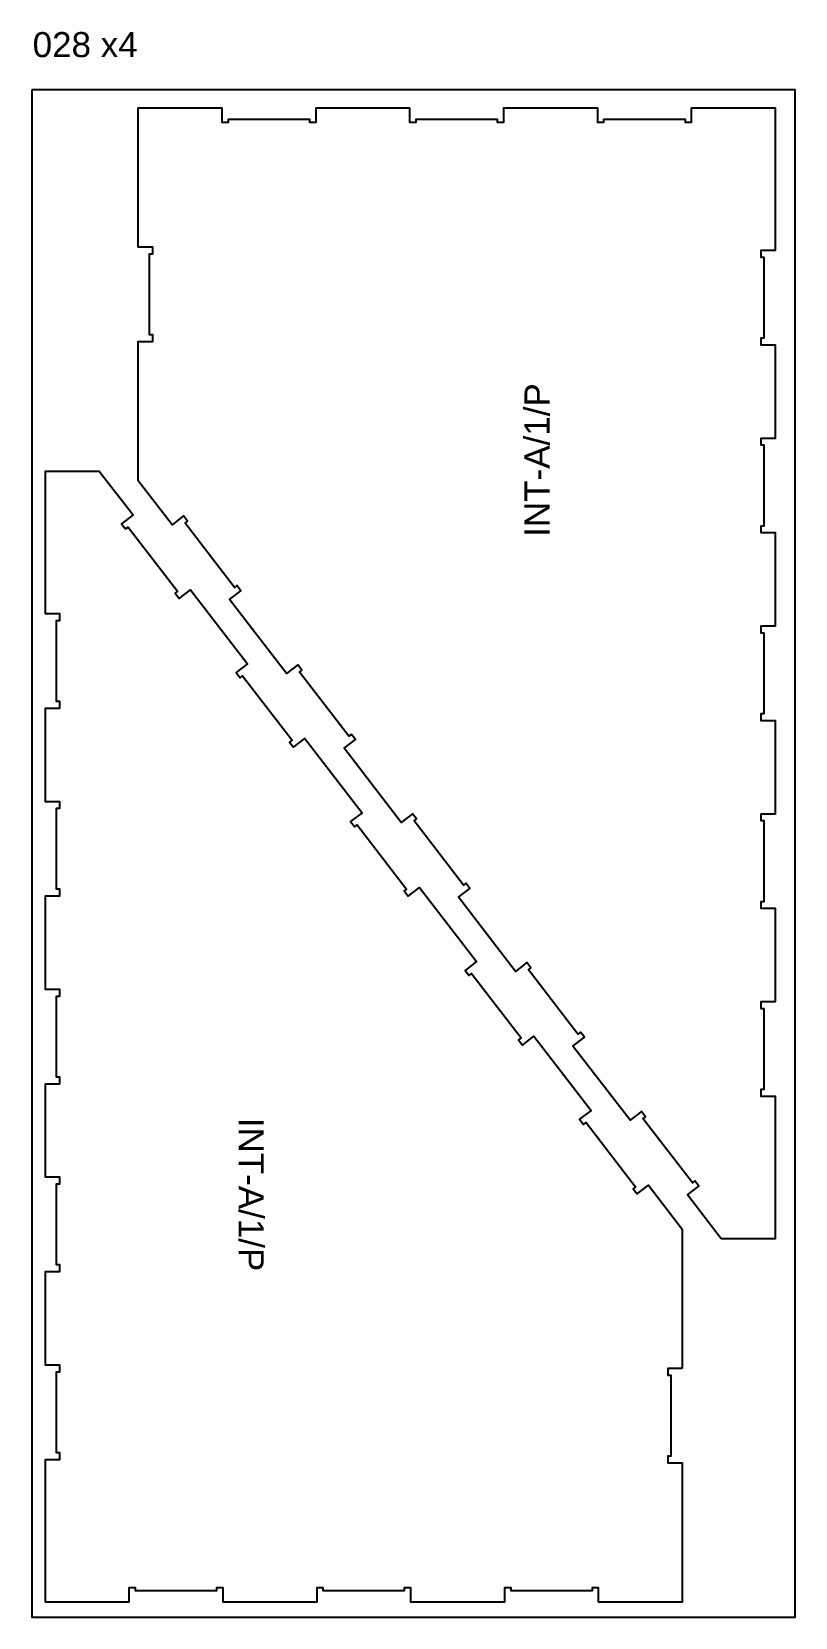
# Model space of a CAD drawing. Extents: x -4741 to 10570, y -11118 to 12613.
# Drawn here: x -2650 to -1430, y -8118 to -5585 of the extents above; entities that cross this region are included whole.
import ezdxf

# ---------------------------------------------------------------- set-up
doc = ezdxf.new("R2010")
doc.units = 0
doc.header["$MEASUREMENT"] = 0
for name, color, linetype in [('0_SHEET_BIRCHPLY_2440X1220', 1, 'CONTINUOUS'), ('1_ANYTOOL_1MMDEEP_INSIDE', 2, 'CONTINUOUS'), ('6_ANYTOOL_CUTTHROUGH_OUTSI', 5, 'CONTINUOUS')]:
    doc.layers.add(name, color=color, linetype=linetype)

msp = doc.modelspace()

# ---------------------------------------------------------------- texts
at = {"layer": '0_SHEET_BIRCHPLY_2440X1220', "insert": (-2648.1, -5585.8), "char_height": 40, "width": 201.928, "attachment_point": 1}
msp.add_mtext('\\fArial;028 x4', dxfattribs=at)
at = {"layer": '1_ANYTOOL_1MMDEEP_INSIDE', "char_height": 40, "width": 275.663, "attachment_point": 1}
for insert, rotation in [((-1862.3, -6391.9), 90), ((-2278.8, -7319.9), 270)]:
    msp.add_mtext('\\fArial;INT-A/1/P', dxfattribs=dict(at, insert=insert, rotation=rotation))

# ---------------------------------------------------------------- linework, layer by layer
at = {"layer": '0_SHEET_BIRCHPLY_2440X1220'}
msp.add_lwpolyline([(-2649.6, -5677.8), (-2649.6, -8117.8), (-1429.6, -8117.8), (-1429.6, -5677.8), (-2649.6, -5677.8)], dxfattribs=at)
at = {"layer": '6_ANYTOOL_CUTTHROUGH_OUTSI'}
for points in [[(-1548, -7513.3), (-1601.9, -7443.2), (-1583.7, -7429.2), (-1590.1, -7420.8), (-1594, -7423.9), (-1673, -7321.2), (-1669, -7318.2), (-1675.4, -7309.9), (-1693.7, -7323.9), (-1784.8, -7205.4), (-1766.6, -7191.4), (-1773, -7183.1), (-1776.9, -7186.1), (-1855.9, -7083.5), (-1851.9, -7080.4), (-1858.3, -7072.1), (-1876.6, -7086.1), (-1967.7, -6967.6), (-1949.5, -6953.6), (-1955.9, -6945.3), (-1959.9, -6948.3), (-2038.8, -6845.7), (-2034.9, -6842.6), (-2041.3, -6834.3), (-2059.5, -6848.3), (-2150.6, -6729.8), (-2132.4, -6715.8), (-2138.8, -6707.5), (-2142.8, -6710.5), (-2221.7, -6607.9), (-2217.8, -6604.8), (-2224.2, -6596.5), (-2242.4, -6610.5), (-2333.6, -6492), (-2315.3, -6478), (-2321.7, -6469.7), (-2325.7, -6472.7), (-2404.6, -6370.1), (-2400.7, -6367), (-2407.1, -6358.7), (-2425.3, -6372.7), (-2479.3, -6302.6), (-2479.3, -6079.9), (-2456.3, -6079.9), (-2456.3, -6069.4), (-2461.3, -6069.4), (-2461.3, -5939.9), (-2456.3, -5939.9), (-2456.3, -5929.4), (-2479.3, -5929.4), (-2479.3, -5706.8), (-2345.8, -5706.8), (-2345.8, -5729.8), (-2335.3, -5729.8), (-2335.3, -5724.8), (-2205.8, -5724.8), (-2205.8, -5729.8), (-2195.3, -5729.8), (-2195.3, -5706.8), (-2045.8, -5706.8), (-2045.8, -5729.8), (-2035.3, -5729.8), (-2035.3, -5724.8), (-1905.8, -5724.8), (-1905.8, -5729.8), (-1895.3, -5729.8), (-1895.3, -5706.8), (-1745.8, -5706.8), (-1745.8, -5729.8), (-1735.3, -5729.8), (-1735.3, -5724.8), (-1605.8, -5724.8), (-1605.8, -5729.8), (-1595.3, -5729.8), (-1595.3, -5706.8), (-1461.8, -5706.8), (-1461.8, -5934.8), (-1484.8, -5934.8), (-1484.8, -5945.3), (-1479.8, -5945.3), (-1479.8, -6074.8), (-1484.8, -6074.8), (-1484.8, -6085.3), (-1461.8, -6085.3), (-1461.8, -6234.8), (-1484.8, -6234.8), (-1484.8, -6245.3), (-1479.8, -6245.3), (-1479.8, -6374.8), (-1484.8, -6374.8), (-1484.8, -6385.3), (-1461.8, -6385.3), (-1461.8, -6534.8), (-1484.8, -6534.8), (-1484.8, -6545.3), (-1479.8, -6545.3), (-1479.8, -6674.8), (-1484.8, -6674.8), (-1484.8, -6685.3), (-1461.8, -6685.3), (-1461.8, -6834.8), (-1484.8, -6834.8), (-1484.8, -6845.3), (-1479.8, -6845.3), (-1479.8, -6974.8), (-1484.8, -6974.8), (-1484.8, -6985.3), (-1461.8, -6985.3), (-1461.8, -7134.8), (-1484.8, -7134.8), (-1484.8, -7145.3), (-1479.8, -7145.3), (-1479.8, -7274.8), (-1484.8, -7274.8), (-1484.8, -7285.3), (-1461.8, -7285.3), (-1461.8, -7513.3), (-1548, -7513.3)], [(-1610.3, -7720.4), (-1633.3, -7720.4), (-1633.3, -7730.9), (-1628.3, -7730.9), (-1628.3, -7860.4), (-1633.3, -7860.4), (-1633.3, -7870.9), (-1610.3, -7870.9), (-1610.3, -8093.5), (-1743.8, -8093.5), (-1743.8, -8070.5), (-1754.3, -8070.5), (-1754.3, -8075.5), (-1883.8, -8075.5), (-1883.8, -8070.5), (-1894.3, -8070.5), (-1894.3, -8093.5), (-2043.8, -8093.5), (-2043.8, -8070.5), (-2054.3, -8070.5), (-2054.3, -8075.5), (-2183.8, -8075.5), (-2183.8, -8070.5), (-2194.3, -8070.5), (-2194.3, -8093.5), (-2343.8, -8093.5), (-2343.8, -8070.5), (-2354.3, -8070.5), (-2354.3, -8075.5), (-2483.8, -8075.5), (-2483.8, -8070.5), (-2494.3, -8070.5), (-2494.3, -8093.5), (-2627.8, -8093.5), (-2627.8, -7865.5), (-2604.8, -7865.5), (-2604.8, -7855), (-2609.8, -7855), (-2609.8, -7725.5), (-2604.8, -7725.5), (-2604.8, -7715), (-2627.8, -7715), (-2627.8, -7565.5), (-2604.8, -7565.5), (-2604.8, -7555), (-2609.8, -7555), (-2609.8, -7425.5), (-2604.8, -7425.5), (-2604.8, -7415), (-2627.8, -7415), (-2627.8, -7265.5), (-2604.8, -7265.5), (-2604.8, -7255), (-2609.8, -7255), (-2609.8, -7125.5), (-2604.8, -7125.5), (-2604.8, -7115), (-2627.8, -7115), (-2627.8, -6965.5), (-2604.8, -6965.5), (-2604.8, -6955), (-2609.8, -6955), (-2609.8, -6825.5), (-2604.8, -6825.5), (-2604.8, -6815), (-2627.8, -6815), (-2627.8, -6665.5), (-2604.8, -6665.5), (-2604.8, -6655), (-2609.8, -6655), (-2609.8, -6525.5), (-2604.8, -6525.5), (-2604.8, -6515), (-2627.8, -6515), (-2627.8, -6287), (-2541.6, -6287), (-2487.6, -6357.1), (-2505.9, -6371.1), (-2499.5, -6379.4), (-2495.5, -6376.4), (-2416.6, -6479), (-2420.5, -6482.1), (-2414.1, -6490.4), (-2395.9, -6476.4), (-2304.7, -6594.9), (-2323, -6608.9), (-2316.6, -6617.2), (-2312.6, -6614.2), (-2233.6, -6716.8), (-2237.6, -6719.9), (-2231.2, -6728.2), (-2213, -6714.2), (-2121.8, -6832.7), (-2140.1, -6846.7), (-2133.6, -6855), (-2129.7, -6852), (-2050.7, -6954.6), (-2054.7, -6957.6), (-2048.3, -6966), (-2030.1, -6951.9), (-1938.9, -7070.4), (-1957.1, -7084.5), (-1950.7, -7092.8), (-1946.8, -7089.7), (-1867.8, -7192.4), (-1871.8, -7195.4), (-1865.4, -7203.8), (-1847.1, -7189.7), (-1756, -7308.2), (-1774.2, -7322.2), (-1767.8, -7330.6), (-1763.9, -7327.5), (-1684.9, -7430.2), (-1688.9, -7433.2), (-1682.5, -7441.5), (-1664.2, -7427.5), (-1610.3, -7497.6), (-1610.3, -7720.4)]]:
    msp.add_lwpolyline(points, dxfattribs=at)

msp.set_redraw_order([(e.dxf.handle, doc.entitydb.next_handle()) for e in msp.query("TEXT MTEXT ATTDEF DIMENSION ARC_DIMENSION")])  # texts and dimensions are drawn at this point

doc.saveas('drawing.dxf')
